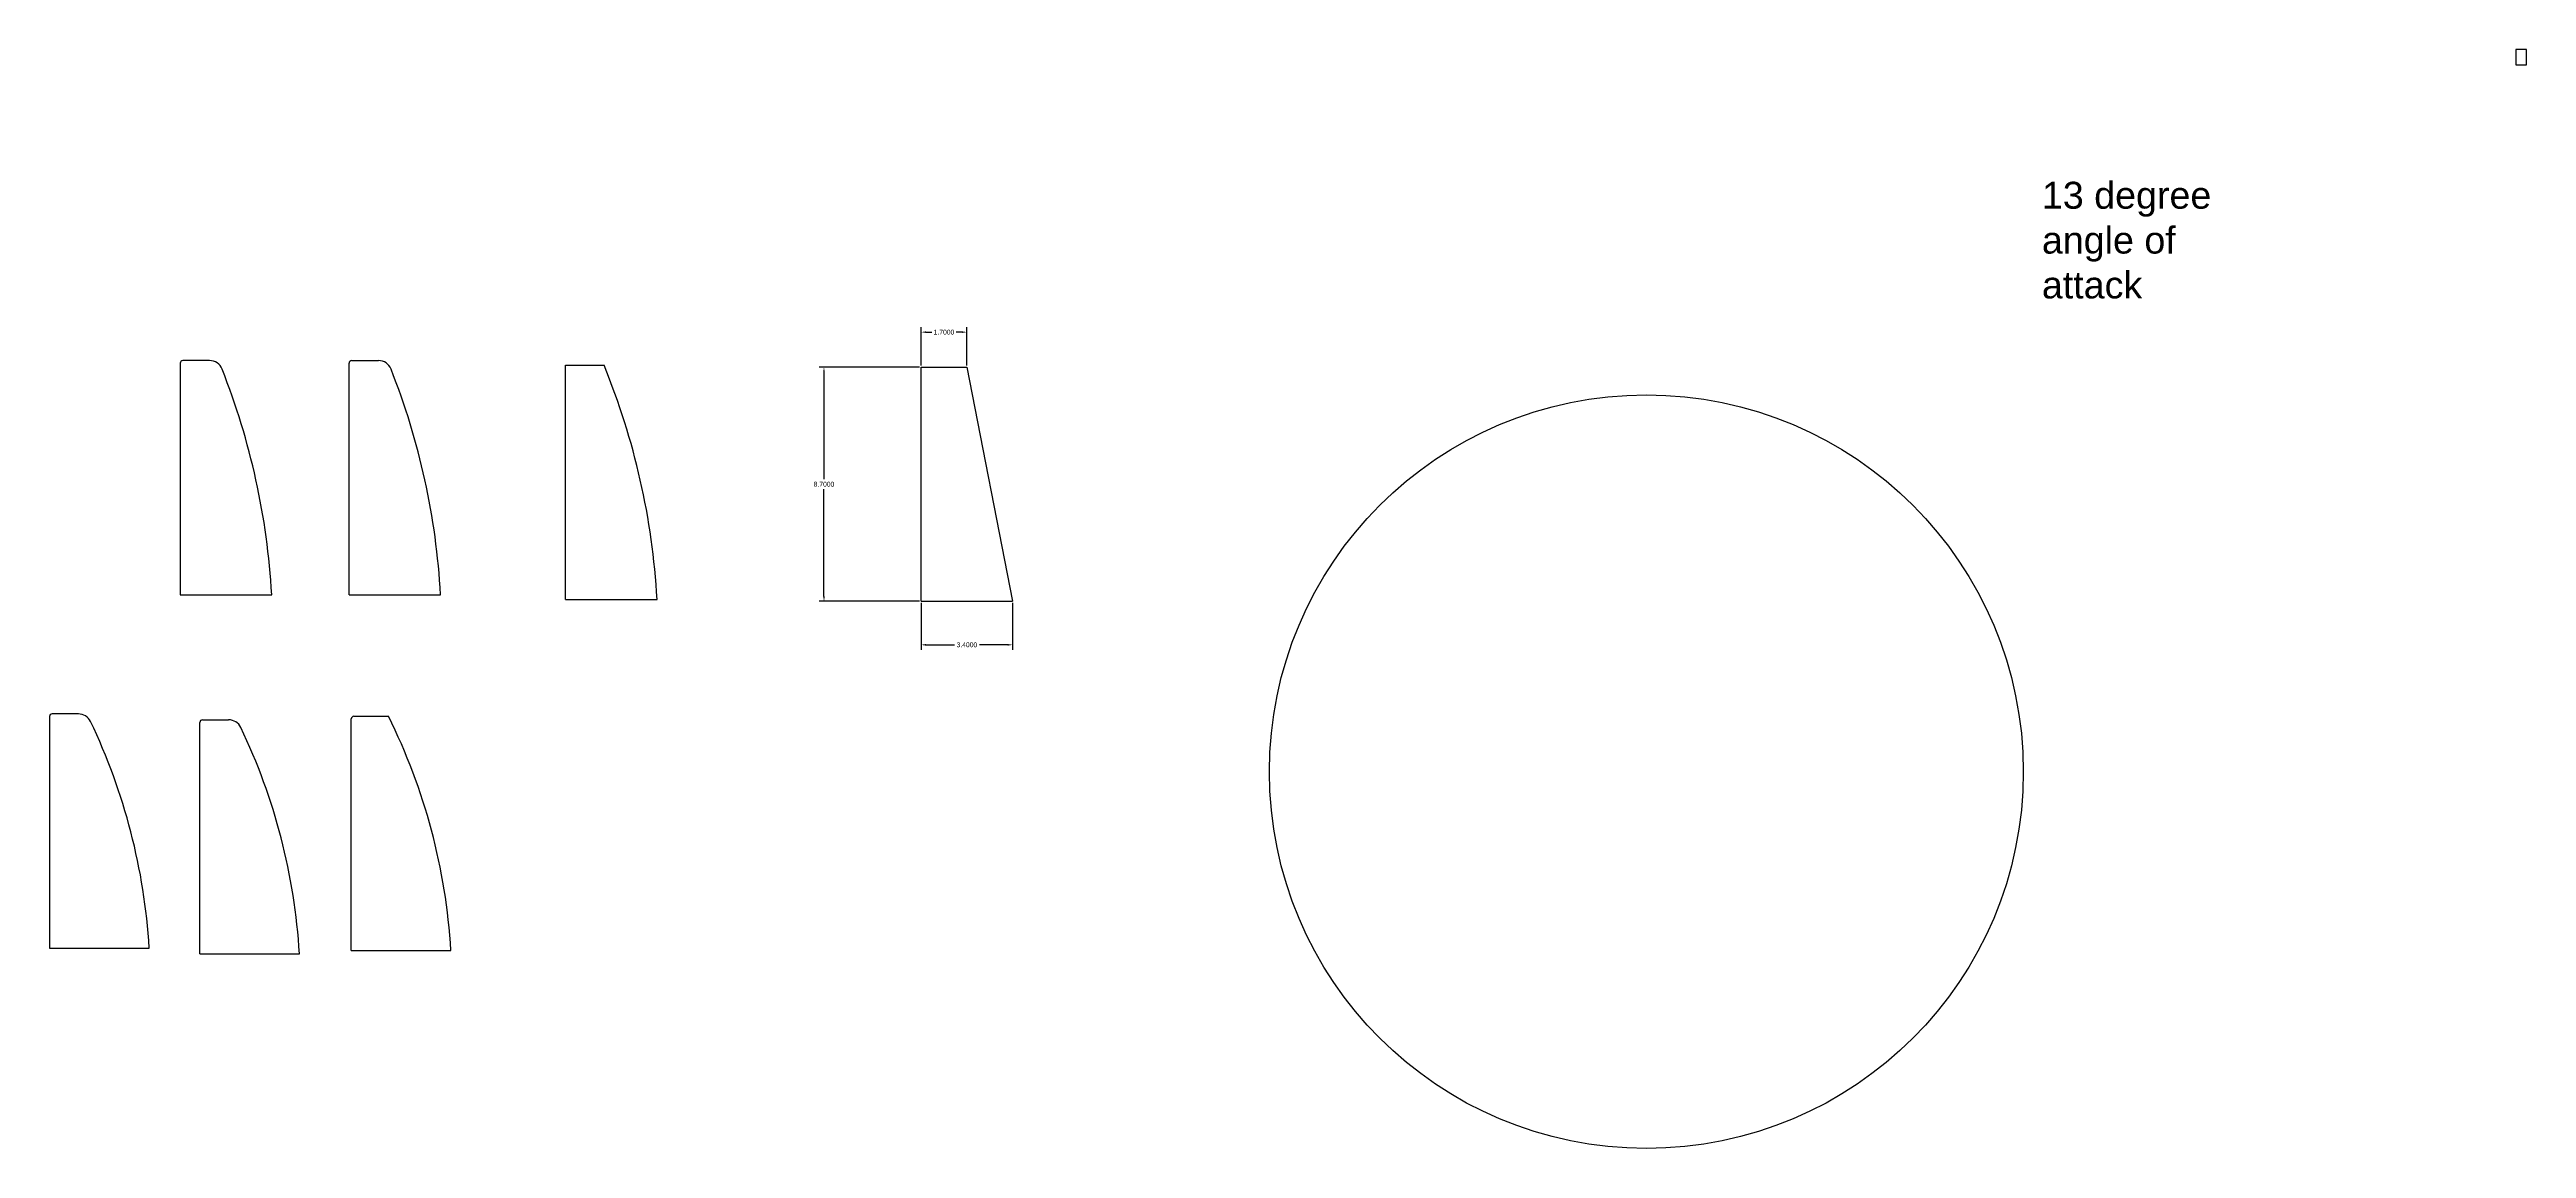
# Model space of a CAD drawing. Header units: centimetres. Extents: x -59 to 582, y -114 to 59.
# Drawn here: x -59.3 to 32.7, y -14 to 26.8 of the extents above.
import ezdxf

# ---------------------------------------------------------------- set-up
doc = ezdxf.new("R2010")
doc.units = ezdxf.units.CM
doc.header["$MEASUREMENT"] = 0
for name, color, linetype in [('Airfoil', 3, 'Continuous'), ('Guides', 1, 'Continuous'), ('Wedges', 5, 'Continuous')]:
    doc.layers.add(name, color=color, linetype=linetype)
doc.styles.get("Standard").update_dxf_attribs({"font": 'arial.ttf'})
doc.dimstyles.get("Standard").update_dxf_attribs({"dimtxt": 0.18, "dimasz": 0.18, "dimexe": 0.18, "dimexo": 0.0625, "dimgap": 0.09, "dimtad": 0, "dimtih": 1, "dimtoh": 1, "dimdec": 4, "dimzin": 0, "dimdsep": 46, "dimtxsty": 'Standard', "dimcen": 0.09, "dimadec": 0, "dimazin": 0, "dimtfac": 1, "dimtdec": 4, "dimtofl": 0, "dimtmove": 0, "dimatfit": 3, "dimfxl": 1, "dimtolj": 1, "dimtzin": 0, "dimarcsym": 0})

# ---------------------------------------------------------------- blocks, each defined once
blk = doc.blocks.new('*D9')
at = {"layer": 'Airfoil', "color": 0, "lineweight": -2, "transparency": 16777216}
for p, q in [((-26.998, 15.033), (-30.722, 15.033)), ((-30.542, 14.853), (-30.542, 10.865)), ((-30.542, 6.513), (-30.542, 10.501)), ((-26.998, 6.333), (-30.722, 6.333))]:
    blk.add_line(p, q, dxfattribs=at)
at = {"layer": 'Airfoil', "color": 0, "transparency": 16777216}
for points in [[(-30.572, 14.853), (-30.512, 14.853), (-30.542, 15.033)], [(-30.572, 6.513), (-30.512, 6.513), (-30.542, 6.333)]]:
    blk.add_solid(points, dxfattribs=at)
at = {"layer": 'Defpoints', "color": 0, "transparency": 16777216}
for p in [(-30.542, 15.033), (-26.935, 15.033), (-26.935, 6.333)]:
    blk.add_point(p, dxfattribs=at)
at = {"layer": 'Airfoil', "color": 0, "transparency": 16777216, "insert": (-30.542, 10.683), "char_height": 0.18, "attachment_point": 5}
blk.add_mtext('\\A1;8.7000', dxfattribs=at)
blk = doc.blocks.new('*D10')
at = {"layer": 'Airfoil', "color": 0, "lineweight": -2, "transparency": 16777216}
for p, q in [((-26.935, 6.27), (-26.935, 4.535)), ((-23.535, 6.27), (-23.535, 4.535)), ((-26.755, 4.715), (-25.698, 4.715)), ((-23.715, 4.715), (-24.772, 4.715))]:
    blk.add_line(p, q, dxfattribs=at)
at = {"layer": 'Airfoil', "color": 0, "transparency": 16777216}
for points in [[(-26.755, 4.745), (-26.755, 4.685), (-26.935, 4.715)], [(-23.715, 4.745), (-23.715, 4.685), (-23.535, 4.715)]]:
    blk.add_solid(points, dxfattribs=at)
at = {"layer": 'Defpoints', "color": 0, "transparency": 16777216}
for p in [(-26.935, 6.333), (-23.535, 6.333), (-23.535, 4.715)]:
    blk.add_point(p, dxfattribs=at)
at = {"layer": 'Airfoil', "color": 0, "transparency": 16777216, "insert": (-25.235, 4.715), "char_height": 0.18, "attachment_point": 5}
blk.add_mtext('\\A1;3.4000', dxfattribs=at)
blk = doc.blocks.new('*D11')
at = {"layer": 'Airfoil', "color": 0, "lineweight": -2, "transparency": 16777216}
for p, q in [((-26.935, 15.095), (-26.935, 16.514)), ((-26.755, 16.334), (-26.54, 16.334)), ((-25.415, 16.334), (-25.63, 16.334)), ((-25.235, 15.095), (-25.235, 16.514))]:
    blk.add_line(p, q, dxfattribs=at)
at = {"layer": 'Airfoil', "color": 0, "transparency": 16777216}
for points in [[(-26.755, 16.364), (-26.755, 16.304), (-26.935, 16.334)], [(-25.415, 16.364), (-25.415, 16.304), (-25.235, 16.334)]]:
    blk.add_solid(points, dxfattribs=at)
at = {"layer": 'Defpoints', "color": 0, "transparency": 16777216}
for p in [(-25.235, 16.334), (-26.935, 15.033), (-25.235, 15.033)]:
    blk.add_point(p, dxfattribs=at)
at = {"layer": 'Airfoil', "color": 0, "transparency": 16777216, "insert": (-26.085, 16.334), "char_height": 0.18, "attachment_point": 5}
blk.add_mtext('\\A1;1.7000', dxfattribs=at)

msp = doc.modelspace()

# ---------------------------------------------------------------- linework, layer by layer
at = {"layer": 'Airfoil'}
for p, q in [((-48.18118, 6.57638), (-48.18118, 15.17638)), ((-48.08118, 15.27638), (-47.08748, 15.27638)), ((-40.14208, 15.10312), (-38.71066, 15.10312)), ((-40.14208, 6.40312), (-40.14208, 15.10312)), ((-26.93519, 15.0326), (-25.23519, 15.0326)), ((-26.93519, 6.3326), (-26.93519, 15.0326)), ((-25.23519, 15.0326), (-23.53519, 6.3326)), ((-48.18118, 6.57638), (-44.78118, 6.57638)), ((-40.14208, 6.40312), (-36.74208, 6.40312)), ((-26.93519, 6.3326), (-23.53519, 6.3326)), ((-53.62467, 1.92875), (-52.65324, 1.92875)), ((-48.10018, -6.64064), (-48.10018, 1.95936)), ((-48.00018, 2.05936), (-46.71639, 2.05936)), ((-53.72467, -6.77125), (-53.72467, 1.82875)), ((-53.72467, -6.77125), (-50.02467, -6.77125)), ((-48.10018, -6.64064), (-44.40018, -6.64064))]:
    msp.add_line(p, q, dxfattribs=at)
for points in [[(-54.35417, 15.27638, 0.41421356), (-54.45417, 15.17638), (-54.45417, 6.57638), (-51.05417, 6.57638, 0.08023934), (-52.89546, 14.96013, 0.30782145), (-53.36047, 15.27638)], [(-59.3051, -6.55057), (-55.6051, -6.55057, 0.0971895), (-57.78279, 1.86555, 0.28859054), (-58.23367, 2.14943), (-59.2051, 2.14943, 0.41421356), (-59.3051, 2.04943)]]:
    msp.add_lwpolyline(points, format="xyb", close=True, dxfattribs=at)
for centre, radius, start, end in [((-48.08118, 15.17638), 0.1, 90, 180), ((-47.08748, 14.77638), 0.5, 21.5620467, 90), ((-71.65473, 5.06833), 26.91583, 3.2118594, 21.5620467), ((-63.61563, 4.89508), 26.91583, 3.2118594, 22.2877297), ((-53.62467, 1.82875), 0.1, 90, 180), ((-52.65324, 1.42875), 0.5, 25.6094418, 90), ((-48.00018, 1.95936), 0.1, 90, 180), ((-66.93326, -7.98132), 22.57293, 3.4049863, 26.411222), ((-72.55776, -8.11193), 22.57293, 3.4049863, 25.6094418)]:
    msp.add_arc(centre, radius, start, end, dxfattribs=at)
at = {"layer": 'Guides'}
msp.add_circle((0, 0), 14, dxfattribs=at)
at = {"layer": 'Wedges', "elevation": 0.09808}
msp.add_lwpolyline([(32.68741, 26.26496), (32.68741, 26.83613), (32.29605, 26.83613), (32.29605, 26.26496)], close=True, dxfattribs=at)

# ---------------------------------------------------------------- texts
at = {"layer": 'Airfoil', "insert": (14.69119, 21.92083), "char_height": 1, "attachment_point": 1}
msp.add_mtext_dynamic_manual_height_columns('13 degree angle of attack', width=7.3663901, gutter_width=1, heights=[0], dxfattribs=at)

# ---------------------------------------------------------------- dimensions: what is measured, and where the dimension line sits
at = {"layer": 'Airfoil'}
for base, p1, p2, picture, middle in [((-25.23519, 16.33407), (-26.93519, 15.0326), (-25.23519, 15.0326), '*D11', (-26.08519, 16.33407)), ((-23.53519, 4.71469), (-26.93519, 6.3326), (-23.53519, 6.3326), '*D10', (-25.23519, 4.71469))]:
    dim = msp.add_linear_dim(base=base, p1=p1, p2=p2, dimstyle='Standard', dxfattribs=at)
    dim.commit()
    dim.dimension.update_dxf_attribs({"geometry": picture, "text_midpoint": middle})
dim = msp.add_linear_dim(base=(-30.54248, 15.0326), p1=(-26.93519, 6.3326), p2=(-26.93519, 15.0326), angle=90, dimstyle='Standard', dxfattribs=at)
dim.commit()
dim.dimension.update_dxf_attribs({"geometry": '*D9', "text_midpoint": (-30.54248, 10.6826)})

doc.saveas('drawing.dxf')
